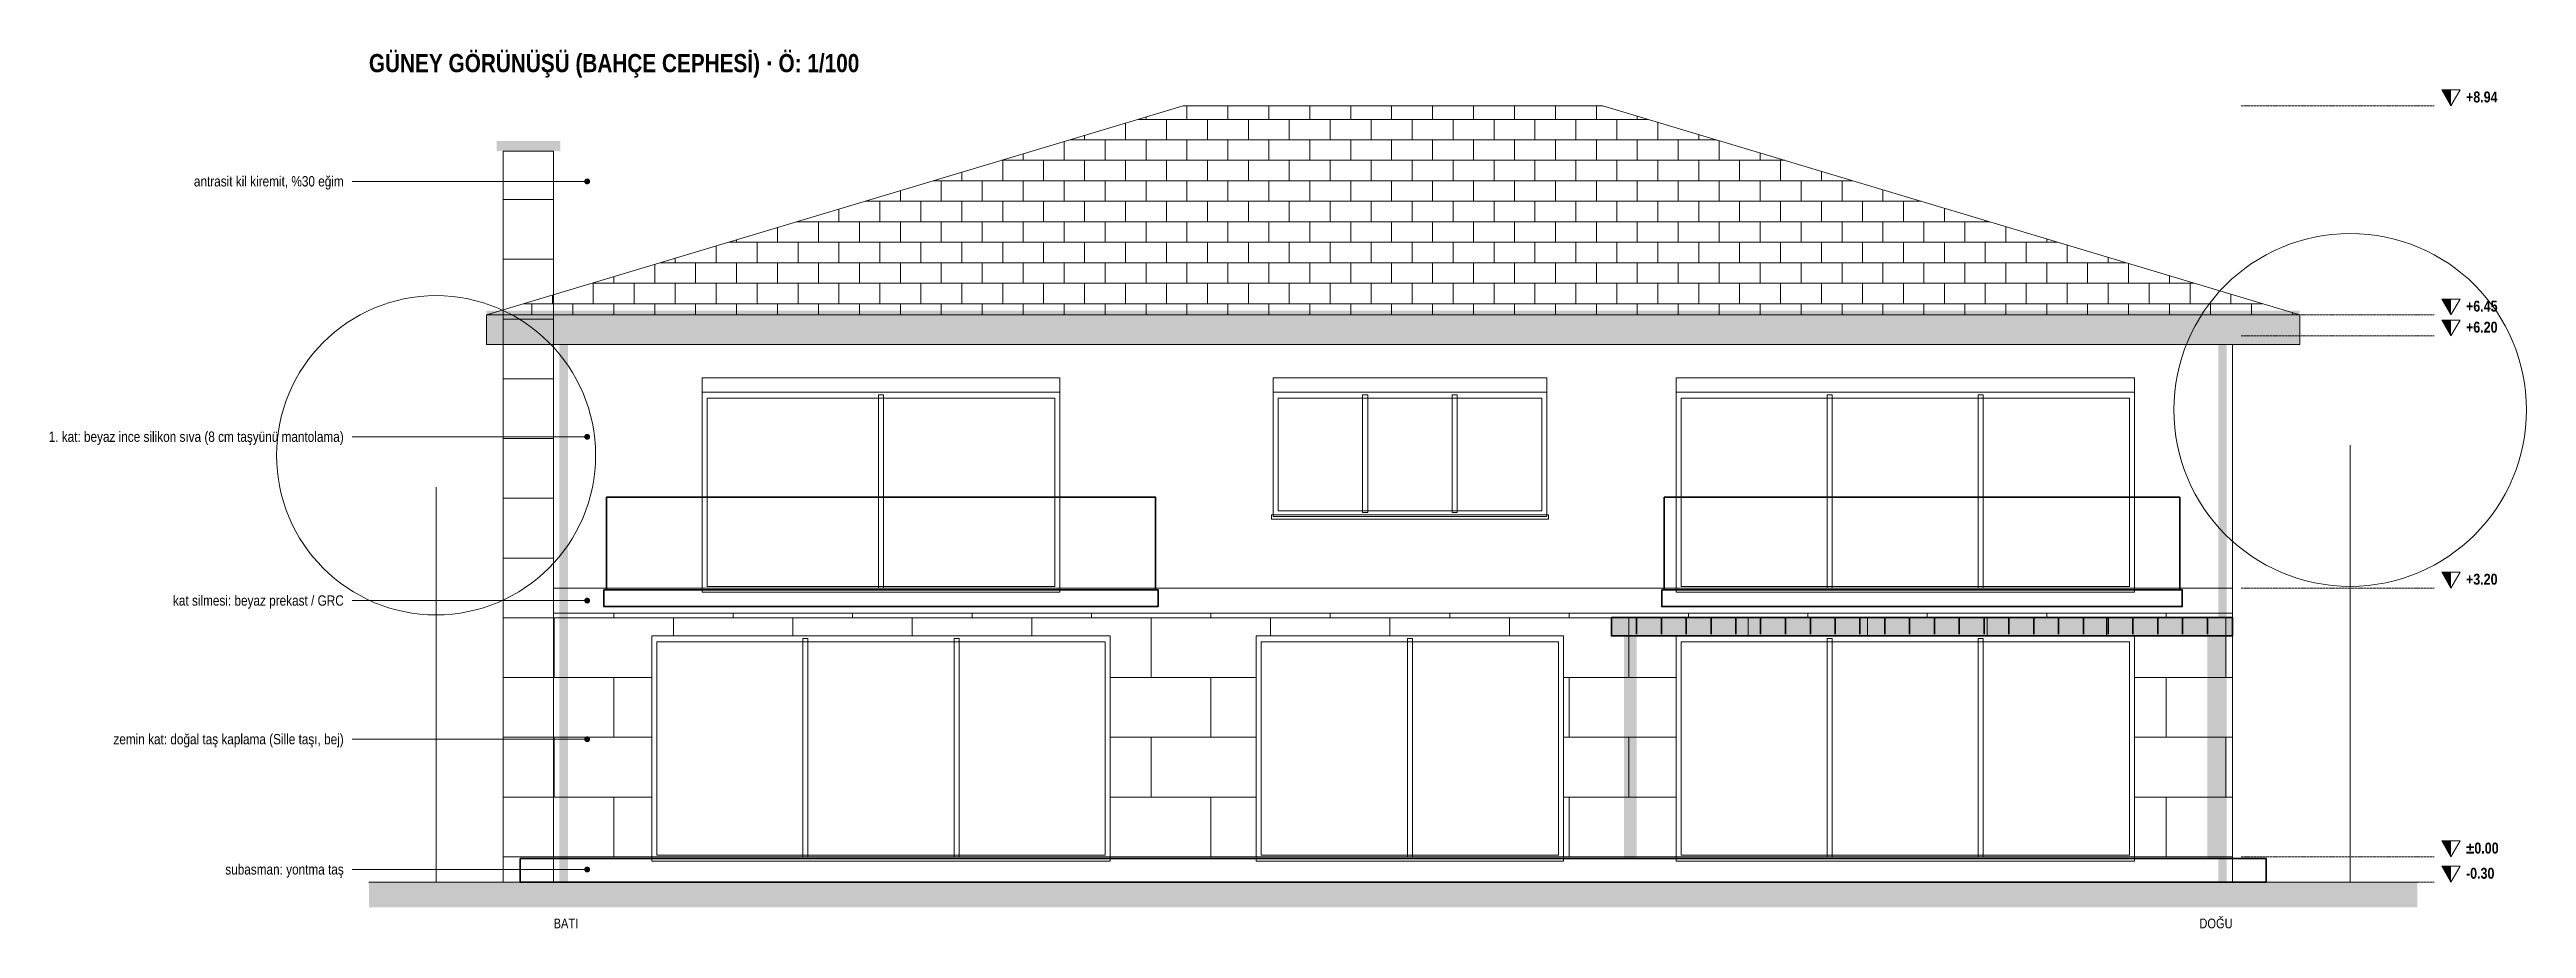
# Model space of a CAD drawing. Header units: centimetres. Extents: x -600 to 7399, y -85 to 961.
# Drawn here: x 4449 to 7399, y -85 to 961 of the extents above; entities that cross this region are included whole.
import ezdxf
from ezdxf.enums import TextEntityAlignment as Align

# ---------------------------------------------------------------- set-up
doc = ezdxf.new("R2010")
doc.units = ezdxf.units.CM
doc.header["$LTSCALE"] = 0.25
doc.linetypes.add('ACAD_ISO02W100', pattern=[15, 12, -3])
for name, color, linetype, lineweight in [('M-BACA-TUGLA-1', 116, 'Continuous', 9), ('M-BACA-TUGLA-1-T', 8, 'Continuous', 5), ('M-BITK-AGAC-1', 70, 'Continuous', 9), ('M-CKAP-KIREMIT-1', 66, 'Continuous', 9), ('M-CKAP-KIREMIT-1-T', 8, 'Continuous', 5), ('M-CVRE-ZEMIN', 45, 'Continuous', 18), ('M-CVRE-ZEMIN-T', 8, 'Continuous', 5), ('M-DUVK-DOGALTAS-1', 139, 'Continuous', 5), ('M-DUVK-DOGALTAS-1-T', 8, 'Continuous', 5), ('M-DUVK-PREKAST-1', 127, 'Continuous', 5), ('M-GOST-KESITKOT', 46, 'Continuous', 9), ('M-GOST-YAZI', 2, 'Continuous', 9), ('M-PNKS-ALUMINYUM-1', 171, 'Continuous', 9), ('M-SIVA-1', 52, 'Continuous', 5), ('M-TASI-BETONARME-1', 5, 'Continuous', 35), ('M-TASI-BETONARME-1-T', 250, 'Continuous', 5), ('M-YIBO-SAC-1', 12, 'Continuous', 9)]:
    doc.layers.add(name, color=color, linetype=linetype, lineweight=lineweight)
doc.styles.add('YAZI', font='arialn.ttf')
doc.styles.add('YAZI-KALIN', font='arialnb.ttf')

msp = doc.modelspace()

# ---------------------------------------------------------------- texts
at = {"layer": 'M-GOST-KESITKOT', "style": 'YAZI-KALIN'}
for s, p in [('+8.94', (7327, 898)), ('+6.45', (7327, 649)), ('+6.20', (7327, 624)), ('+3.20', (7327, 324)), ('%%p0.00', (7327, 4)), ('-0.30', (7327, -26))]:
    msp.add_text(s, height=12.96, dxfattribs=at).set_placement(p)
at = {"layer": 'M-GOST-YAZI'}
for s, height, style, p in [('GÜNEY GÖRÜNÜŞÜ (BAHÇE CEPHESİ) · Ö: 1/100', 21.6, 'YAZI-KALIN', (4829, 934)), ('BATI', 11.52, 'YAZI', (5049, -85))]:
    msp.add_text(s, height=height, dxfattribs=dict(at, style=style)).set_placement(p)
at = {"layer": 'M-GOST-YAZI', "style": 'YAZI'}
for s, height, p in [('antrasit kil kiremit, %30 eğim', 12.24, (4799, 798)), ('1. kat: beyaz ince silikon sıva (8 cm taşyünü mantolama)', 12.24, (4799, 494)), ('kat silmesi: beyaz prekast / GRC', 12.24, (4799, 299)), ('zemin kat: doğal taş kaplama (Sille taşı, bej)', 12.24, (4799, 134)), ('subasman: yontma taş', 12.24, (4799, -21)), ('DOĞU', 11.52, (7049, -85))]:
    msp.add_text(s, height=height, dxfattribs=at).set_placement(p, align=Align.RIGHT)

# ---------------------------------------------------------------- hatches: boundary and pattern name
at = {"layer": 'M-BACA-TUGLA-1-T'}
h = msp.add_hatch(color=256, dxfattribs=at)
h.dxf.hatch_style = 1
h.paths.add_polyline_path([(4981, 852), (5057, 852), (5057, 840), (4981, 840)])
h = msp.add_hatch(dxfattribs=at)
h.set_pattern_fill('AR-B816', scale=0.35)
h.paths.add_polyline_path([(4989, 840), (5049, 840), (5049, -30), (4989, -30)])
at = {"layer": 'M-CKAP-KIREMIT-1-T'}
h = msp.add_hatch(dxfattribs=at)
h.set_pattern_fill('AR-B816', scale=0.12)
h.paths.add_polyline_path([(4969, 645), (5799, 894), (6299, 894), (7129, 645)])
h = msp.add_hatch(color=256, dxfattribs=at)
h.dxf.hatch_style = 1
h.paths.add_polyline_path([(4969, 650), (7129, 650), (7129, 640), (4969, 640)])
h = msp.add_hatch(color=256, dxfattribs=at)
h.dxf.hatch_style = 1
h.paths.add_polyline_path([(4969, 645), (7129, 645), (7129, 610), (4969, 610)])
at = {"layer": 'M-CVRE-ZEMIN-T'}
h = msp.add_hatch(dxfattribs=at)
h.set_pattern_fill('EARTH', scale=5)
h.paths.add_polyline_path([(4829, -30), (7269, -30), (7269, -60), (4829, -60)])
at = {"layer": 'M-DUVK-DOGALTAS-1-T'}
h = msp.add_hatch(dxfattribs=at)
h.set_pattern_fill('AR-B816', scale=0.35)
h.paths.add_polyline_path([(5049, 290), (7049, 290), (7049, 263), (5049, 263)])
h = msp.add_hatch(dxfattribs=at)
h.set_pattern_fill('AR-B816', scale=0.35)
h.paths.add_polyline_path([(5049, 263), (5166, 263), (5166, 0), (5049, 0)])
h = msp.add_hatch(dxfattribs=at)
h.set_pattern_fill('AR-B816', scale=0.35)
h.paths.add_polyline_path([(5712, 263), (5886, 263), (5886, 0), (5712, 0)])
h = msp.add_hatch(dxfattribs=at)
h.set_pattern_fill('AR-B816', scale=0.35)
h.paths.add_polyline_path([(6252, 263), (6386, 263), (6386, 0), (6252, 0)])
h = msp.add_hatch(dxfattribs=at)
h.set_pattern_fill('AR-B816', scale=0.35)
h.paths.add_polyline_path([(6932, 263), (7049, 263), (7049, 0), (6932, 0)])
at = {"layer": 'M-GOST-KESITKOT'}
h = msp.add_hatch(color=256, dxfattribs=at)
h.dxf.hatch_style = 1
h.paths.add_polyline_path([(7298, 913), (7309, 913), (7309, 894)])
h = msp.add_hatch(color=256, dxfattribs=at)
h.dxf.hatch_style = 1
h.paths.add_polyline_path([(7298, 664), (7309, 664), (7309, 645)])
h = msp.add_hatch(color=256, dxfattribs=at)
h.dxf.hatch_style = 1
h.paths.add_polyline_path([(7298, 639), (7309, 639), (7309, 620)])
h = msp.add_hatch(color=256, dxfattribs=at)
h.dxf.hatch_style = 1
h.paths.add_polyline_path([(7298, 339), (7309, 339), (7309, 320)])
h = msp.add_hatch(color=256, dxfattribs=at)
h.dxf.hatch_style = 1
h.paths.add_polyline_path([(7298, 19), (7309, 19), (7309, 0)])
h = msp.add_hatch(color=256, dxfattribs=at)
h.dxf.hatch_style = 1
h.paths.add_polyline_path([(7298, -11), (7309, -11), (7309, -30)])
at = {"layer": 'M-GOST-YAZI'}
h = msp.add_hatch(color=256, dxfattribs=at)
h.dxf.hatch_style = 1
edge = h.paths.add_edge_path()
edge.add_arc((5089, 804), 3.5, 0, 360)
h = msp.add_hatch(color=256, dxfattribs=at)
h.dxf.hatch_style = 1
edge = h.paths.add_edge_path()
edge.add_arc((5089, 500), 3.5, 0, 360)
h = msp.add_hatch(color=256, dxfattribs=at)
h.dxf.hatch_style = 1
edge = h.paths.add_edge_path()
edge.add_arc((5089, 305), 3.5, 0, 360)
h = msp.add_hatch(color=256, dxfattribs=at)
h.dxf.hatch_style = 1
edge = h.paths.add_edge_path()
edge.add_arc((5089, 140), 3.5, 0, 360)
h = msp.add_hatch(color=256, dxfattribs=at)
h.dxf.hatch_style = 1
edge = h.paths.add_edge_path()
edge.add_arc((5089, -15), 3.5, 0, 360)
at = {"layer": 'M-TASI-BETONARME-1-T'}
h = msp.add_hatch(color=256, dxfattribs=at)
h.dxf.hatch_style = 1
h.paths.add_polyline_path([(6309, 285), (7049, 285), (7049, 263), (6309, 263)])
h = msp.add_hatch(color=256, dxfattribs=at)
h.dxf.hatch_style = 1
h.paths.add_polyline_path([(6324, 263), (6339, 263), (6339, -2), (6324, -2)])
h = msp.add_hatch(color=256, dxfattribs=at)
h.dxf.hatch_style = 1
h.paths.add_polyline_path([(7019, 263), (7034, 263), (7034, -2), (7019, -2)])
at = {"layer": 'M-YIBO-SAC-1'}
h = msp.add_hatch(color=256, dxfattribs=at)
h.dxf.hatch_style = 1
h.paths.add_polyline_path([(5056, 610), (5066, 610), (5066, -30), (5056, -30)])
h = msp.add_hatch(color=256, dxfattribs=at)
h.dxf.hatch_style = 1
h.paths.add_polyline_path([(7032, 610), (7042, 610), (7042, -30), (7032, -30)])

# ---------------------------------------------------------------- linework, layer by layer
at = {"layer": 'M-BACA-TUGLA-1'}
msp.add_lwpolyline([(4989, 840), (5049, 840), (5049, -30), (4989, -30)], close=True, dxfattribs=at)
at = {"layer": 'M-BITK-AGAC-1'}
for p, q in [((7189, -30), (7189, 490)), ((4909, -30), (4909, 440))]:
    msp.add_line(p, q, dxfattribs=at)
for centre, radius in [((7189, 532), 210), ((4909, 478), 190)]:
    msp.add_circle(centre, radius, dxfattribs=at)
at = {"layer": 'M-CKAP-KIREMIT-1'}
for points in [[(4969, 645), (5799, 894), (6299, 894), (7129, 645)], [(4969, 645), (7129, 645), (7129, 610), (4969, 610)]]:
    msp.add_lwpolyline(points, close=True, dxfattribs=at)
at = {"layer": 'M-CVRE-ZEMIN'}
msp.add_line((4829, -30), (7269, -30), dxfattribs=at)
at = {"layer": 'M-DUVK-DOGALTAS-1'}
for points in [[(5049, 290), (7049, 290), (7049, 0), (5049, 0)], [(5049, 0), (7049, 0), (7049, -30), (5049, -30)]]:
    msp.add_lwpolyline(points, close=True, dxfattribs=at)
at = {"layer": 'M-DUVK-PREKAST-1'}
msp.add_lwpolyline([(5049, 320), (7049, 320), (7049, 290), (5049, 290)], close=True, dxfattribs=at)
at = {"layer": 'M-GOST-KESITKOT', "linetype": 'ACAD_ISO02W100'}
for p, q in [((7059, 894), (7289, 894)), ((7059, 645), (7289, 645)), ((7059, 620), (7289, 620)), ((7059, 320), (7289, 320)), ((7059, 0), (7289, 0)), ((7059, -30), (7289, -30))]:
    msp.add_line(p, q, dxfattribs=at)
at = {"layer": 'M-GOST-KESITKOT'}
for points in [[(7298, 913), (7320, 913), (7309, 894)], [(7298, 664), (7320, 664), (7309, 645)], [(7298, 639), (7320, 639), (7309, 620)], [(7298, 339), (7320, 339), (7309, 320)], [(7298, 19), (7320, 19), (7309, 0)], [(7298, -11), (7320, -11), (7309, -30)]]:
    msp.add_lwpolyline(points, close=True, dxfattribs=at)
at = {"layer": 'M-GOST-YAZI'}
for p, q in [((4809, 804), (5089, 804)), ((4809, 500), (5089, 500)), ((4809, 305), (5089, 305)), ((4809, 140), (5089, 140)), ((4809, -15), (5089, -15))]:
    msp.add_line(p, q, dxfattribs=at)
at = {"layer": 'M-PNKS-ALUMINYUM-1'}
for points in [[(5226, 570), (5652, 570), (5652, 553), (5226, 553)], [(5906, 570), (6232, 570), (6232, 553), (5906, 553)], [(6386, 570), (6932, 570), (6932, 553), (6386, 553)], [(5226, 553), (5652, 553), (5652, 315), (5226, 315)], [(5232, 546), (5646, 546), (5646, 322), (5232, 322)], [(5436, 550), (5442, 550), (5442, 320), (5436, 320)], [(5906, 553), (6232, 553), (6232, 405), (5906, 405)], [(5912, 546), (6226, 546), (6226, 412), (5912, 412)], [(6012.7, 550), (6018.7, 550), (6018.7, 410), (6012.7, 410)], [(6119.3, 550), (6125.3, 550), (6125.3, 410), (6119.3, 410)], [(6386, 553), (6932, 553), (6932, 315), (6386, 315)], [(6392, 546), (6926, 546), (6926, 322), (6392, 322)], [(6566, 550), (6572, 550), (6572, 320), (6566, 320)], [(6746, 550), (6752, 550), (6752, 320), (6746, 320)], [(5904, 407), (6234, 407), (6234, 402), (5904, 402)], [(5904, 407), (6234, 407), (6234, 402), (5904, 402)], [(5166, 263), (5712, 263), (5712, -5), (5166, -5)], [(5172, 256), (5706, 256), (5706, 2), (5172, 2)], [(5346, 260), (5352, 260), (5352, 0), (5346, 0)], [(5526, 260), (5532, 260), (5532, 0), (5526, 0)], [(5886, 263), (6252, 263), (6252, -5), (5886, -5)], [(5892, 256), (6246, 256), (6246, 2), (5892, 2)], [(6066, 260), (6072, 260), (6072, 0), (6066, 0)], [(6386, 263), (6932, 263), (6932, -5), (6386, -5)], [(6392, 256), (6926, 256), (6926, 2), (6392, 2)], [(6566, 260), (6572, 260), (6572, 0), (6566, 0)], [(6746, 260), (6752, 260), (6752, 0), (6746, 0)]]:
    msp.add_lwpolyline(points, close=True, dxfattribs=at)
at = {"layer": 'M-SIVA-1'}
msp.add_lwpolyline([(5049, 610), (7049, 610), (7049, 320), (5049, 320)], close=True, dxfattribs=at)
at = {"layer": 'M-TASI-BETONARME-1'}
for p, q in [((6339, 265), (6339, 285)), ((6368.6, 265), (6368.6, 285)), ((6398.1, 265), (6398.1, 285)), ((6427.7, 265), (6427.7, 285)), ((6457.3, 265), (6457.3, 285)), ((6486.8, 265), (6486.8, 285)), ((6516.4, 265), (6516.4, 285)), ((6546, 265), (6546, 285)), ((6575.5, 265), (6575.5, 285)), ((6605.1, 265), (6605.1, 285)), ((6634.7, 265), (6634.7, 285)), ((6664.2, 265), (6664.2, 285)), ((6693.8, 265), (6693.8, 285)), ((6723.3, 265), (6723.3, 285)), ((6752.9, 265), (6752.9, 285)), ((6782.5, 265), (6782.5, 285)), ((6812, 265), (6812, 285)), ((6841.6, 265), (6841.6, 285)), ((6871.2, 265), (6871.2, 285)), ((6900.7, 265), (6900.7, 285)), ((6930.3, 265), (6930.3, 285)), ((6959.9, 265), (6959.9, 285)), ((6989.4, 265), (6989.4, 285)), ((7019, 265), (7019, 285))]:
    msp.add_line(p, q, dxfattribs=at)
for points in [[(5112, 428), (5766, 428), (5766, 318), (5112, 318)], [(6372, 428), (6986, 428), (6986, 318), (6372, 318)], [(5109, 318), (5769, 318), (5769, 298), (5109, 298)], [(6369, 318), (6989, 318), (6989, 298), (6369, 298)], [(6309, 285), (7049, 285), (7049, 263), (6309, 263)], [(5009, -2), (7089, -2), (7089, -30), (5009, -30)]]:
    msp.add_lwpolyline(points, close=True, dxfattribs=at)

msp.set_redraw_order([(e.dxf.handle, doc.entitydb.next_handle()) for e in msp.query("TEXT MTEXT ATTDEF DIMENSION ARC_DIMENSION")])  # texts and dimensions are drawn at this point

doc.saveas('drawing.dxf')
